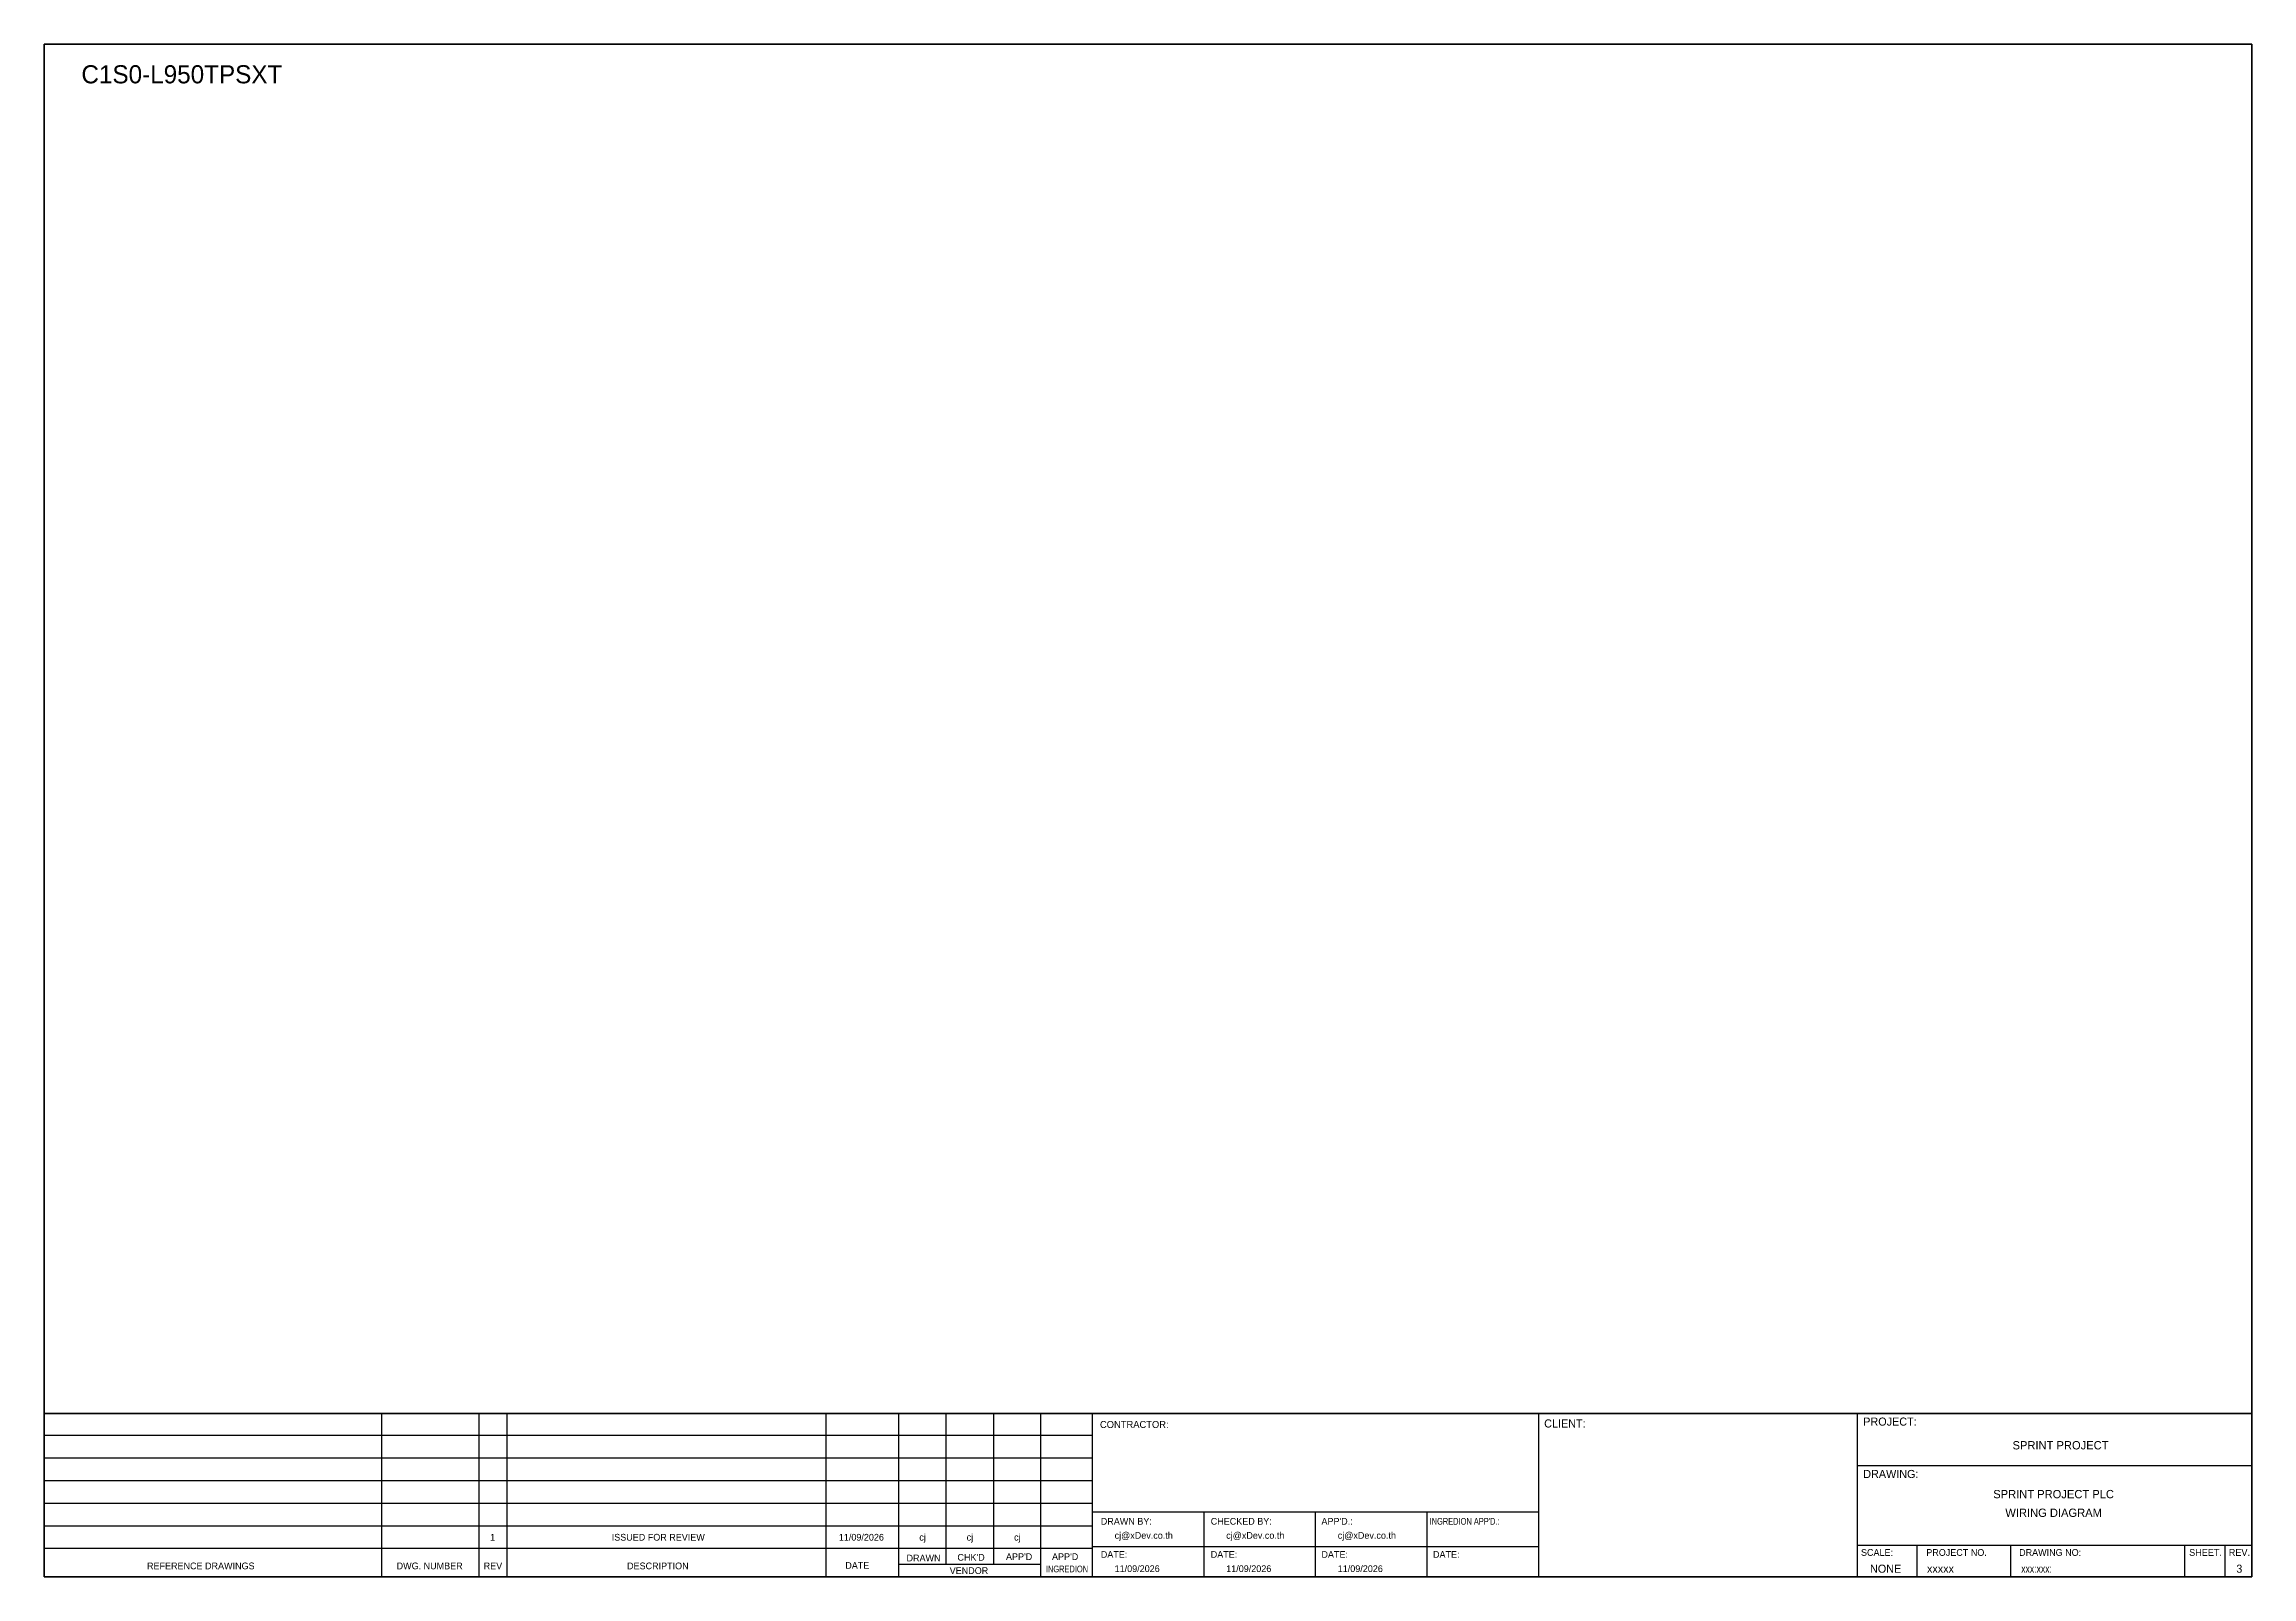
# Model space of a CAD drawing. Header units: metres. Extents: x 0 to 54213, y 0 to 2704.
# Drawn here: x 0 to 3893, y 0 to 2704 of the extents above; entities that cross this region are included whole.
import ezdxf
from ezdxf.enums import TextEntityAlignment as Align

# ---------------------------------------------------------------- set-up
doc = ezdxf.new("R2010")
doc.units = ezdxf.units.M

msp = doc.modelspace()

# ---------------------------------------------------------------- texts
at = {"color": 2}
msp.add_text('C1S0-L950TPSXT', height=32, dxfattribs=at).set_placement((65.7, 2635))
at = {"color": 4, "ltscale": 100}
for s, p in [('SPRINT PROJECT', (3555.9, 232.2)), ('SPRINT PROJECT PLC', (3543.7, 146)), ('WIRING DIAGRAM', (3543.7, 113.1))]:
    msp.add_text(s, height=14.693, dxfattribs=at).set_placement(p, align=Align.MIDDLE_CENTER)
at = {"layer": 'GT_1', "color": 4}
for s, p in [('CLIENT:', (2645.3, 263.5)), ('PROJECT:', (3208, 266.8)), ('DRAWING:', (3208, 174.4))]:
    msp.add_text(s, height=14.25, dxfattribs=at).set_placement(p)
at = {"layer": 'MEMBER', "color": 4, "ltscale": 0.8}
for s, height, p in [('CONTRACTOR:', 12.35, (1861.9, 262.7)), ('DRAWN BY:', 11.88, (1863.4, 92.1)), ('cj@xDev.co.th', 11.875, (1887.8, 67.2)), ('CHECKED BY:', 11.875, (2057.3, 92.1)), ('cj@xDev.co.th', 11.875, (2084.6, 67.2)), ("APP'D.:", 11.88, (2252.5, 92.1)), ('cj@xDev.co.th', 11.875, (2281.3, 67.2)), ('DRAWN', 11.88, (1520.8, 27.3)), ("CHK'D", 11.88, (1610.6, 28.5)), ("APP'D", 11.88, (1696.2, 29.7)), ("APP'D", 11.88, (1777.4, 29.7)), ('DATE:', 11.88, (1863.4, 33.6)), ('DATE:', 11.88, (2057.3, 33.6)), ('DATE:', 11.88, (2252.5, 33.6)), ('DATE:', 11.88, (2449.3, 33.6)), ('SCALE:', 11.88, (3204, 37.1)), ('PROJECT NO.', 11.875, (3319.2, 37.1)), ('DRAWING NO:', 11.875, (3482.9, 37.1)), ('SHEET.', 12, (3782.7, 37.1)), ('REV.', 12, (3852.6, 37.1)), ('REFERENCE DRAWINGS', 11.875, (181.4, 13.4)), ('DWG. NUMBER', 11.875, (621.6, 13.4)), ('REV', 11.88, (775.1, 13.4)), ('DESCRIPTION', 11.875, (1028, 13.4)), ('DATE', 11.88, (1412.8, 14.2)), ('VENDOR', 11.88, (1596.9, 5.1)), ('11/09/2026', 11.88, (1887.8, 8.5)), ('11/09/2026', 11.88, (2084.6, 8.5)), ('11/09/2026', 11.88, (2281.3, 8.5)), ('NONE', 14.23, (3220, 7.3)), ('xxxxx', 14.23, (3320.4, 7.3))]:
    msp.add_text(s, height=height, dxfattribs=at).set_placement(p)
at = {"layer": 'MEMBER', "color": 4, "ltscale": 0.8, "width": 0.8}
for s, height, p in [("INGREDION APP'D.:", 11.875, (2443.3, 92.1)), ('INGREDION', 11.88, (1766.6, 8)), ('xxx:xxx:', 14.23, (3486.6, 7.3))]:
    msp.add_text(s, height=height, dxfattribs=at).set_placement(p)
at = {"layer": 'MEMBER', "color": 4, "ltscale": 0.8}
for s, height, p in [('1', 11.9, (790.9, 69.9)), ('ISSUED FOR REVIEW', 11.875, (1083, 69.9)), ('11/09/2026', 11.88, (1441.2, 69.9)), ('cj', 11.88, (1549.1, 69.9)), ('cj', 11.88, (1632.6, 69.9)), ('cj', 11.88, (1716.2, 69.9))]:
    msp.add_text(s, height=height, dxfattribs=at).set_placement(p, align=Align.MIDDLE_CENTER)
msp.add_text('3', height=14.2, dxfattribs=at).set_placement((3871.2, 7.3), align=Align.CENTER)

# ---------------------------------------------------------------- linework, layer by layer
at = {"color": 4}
for p, q in [((3302.3, 56.1), (3302.3, 0)), ((3467.6, 56.1), (3467.6, 0))]:
    msp.add_line(p, q, dxfattribs=at)
at = {"color": 4, "ltscale": 0.5}
for p, q in [((3774.7, 56.1), (3774.7, 0)), ((3774.7, 56.1), (3774.7, 0)), ((3845.9, 56.1), (3845.9, 0)), ((3845.9, 56.1), (3845.9, 0))]:
    msp.add_line(p, q, dxfattribs=at)
at = {"layer": 'GT_1', "color": 4}
for p, q in [((595.4, 0), (595.4, 288.2)), ((767.3, 0), (767.3, 288.2)), ((816.4, 0), (816.4, 288.2)), ((1379.1, 0), (1379.1, 288.2)), ((1507.4, 0), (1507.4, 288.2)), ((1591, 21.8), (1591, 288.2)), ((1674.5, 21.8), (1674.5, 288.2)), ((1757.8, 0), (1757.8, 288.2)), ((1848.8, 0), (1848.8, 288.2)), ((2635.8, 0), (2635.8, 288.2)), ((3198.1, 0), (3198.1, 288.2)), ((3198.1, 0), (3198.1, 288.2)), ((3198.1, 0), (3198.1, 288.2)), ((1848.8, 249.3), (0, 249.3)), ((1848.8, 209.5), (0, 209.5)), ((1848.8, 169.6), (0, 169.6)), ((1848.8, 129.7), (0, 129.7)), ((1848.8, 89.7), (0, 89.7)), ((2635.8, 114.3), (1848.8, 114.3)), ((2045.6, 0), (2045.6, 114.3)), ((2242.3, 0), (2242.3, 114.3)), ((2439.1, 0), (2439.1, 114.3)), ((1848.7, 49.8), (0, 49.8)), ((2635.8, 52.9), (1848.8, 52.9)), ((3198.1, 56.1), (3893.3, 56.1)), ((1757.8, 21.8), (1507.4, 21.8))]:
    msp.add_line(p, q, dxfattribs=at)
at = {"layer": 'HELPPOINT', "color": 4, "lineweight": 35}
for p, q in [((0, 0), (0, 2704.2)), ((0, 2704.2), (3893.3, 2704.2)), ((0, 0), (0, 2704.2)), ((0, 2704.2), (3893.3, 2704.2)), ((3893.3, 2704.2), (3893.3, 0)), ((3893.3, 2704.2), (3893.3, 0)), ((3893.3, 0), (0, 0)), ((3893.3, 0), (0, 0))]:
    msp.add_line(p, q, dxfattribs=at)
at = {"layer": 'HELPPOINT', "color": 4}
for p, q in [((3198.1, 196.6), (3893.3, 196.6)), ((3198.1, 196.6), (3893.3, 196.6)), ((3198.1, 56.1), (3893.3, 56.1))]:
    msp.add_line(p, q, dxfattribs=at)
at = {"layer": 'MEMBER', "color": 4, "lineweight": 35}
msp.add_line((0, 288.2), (3893.3, 288.2), dxfattribs=at)
msp.add_line((0, 288.2), (3893.3, 288.2), dxfattribs=at)
at = {"layer": 'MEMBER', "color": 4}
for p, q in [((3198.1, 196.6), (3893.3, 196.6)), ((3198.1, 196.6), (3893.3, 196.6)), ((3198.1, 56.1), (3893.3, 56.1)), ((3198.1, 56.1), (3893.3, 56.1))]:
    msp.add_line(p, q, dxfattribs=at)

msp.set_redraw_order([(e.dxf.handle, doc.entitydb.next_handle()) for e in msp.query("TEXT MTEXT ATTDEF DIMENSION ARC_DIMENSION")])  # texts and dimensions are drawn at this point

doc.saveas('drawing.dxf')
